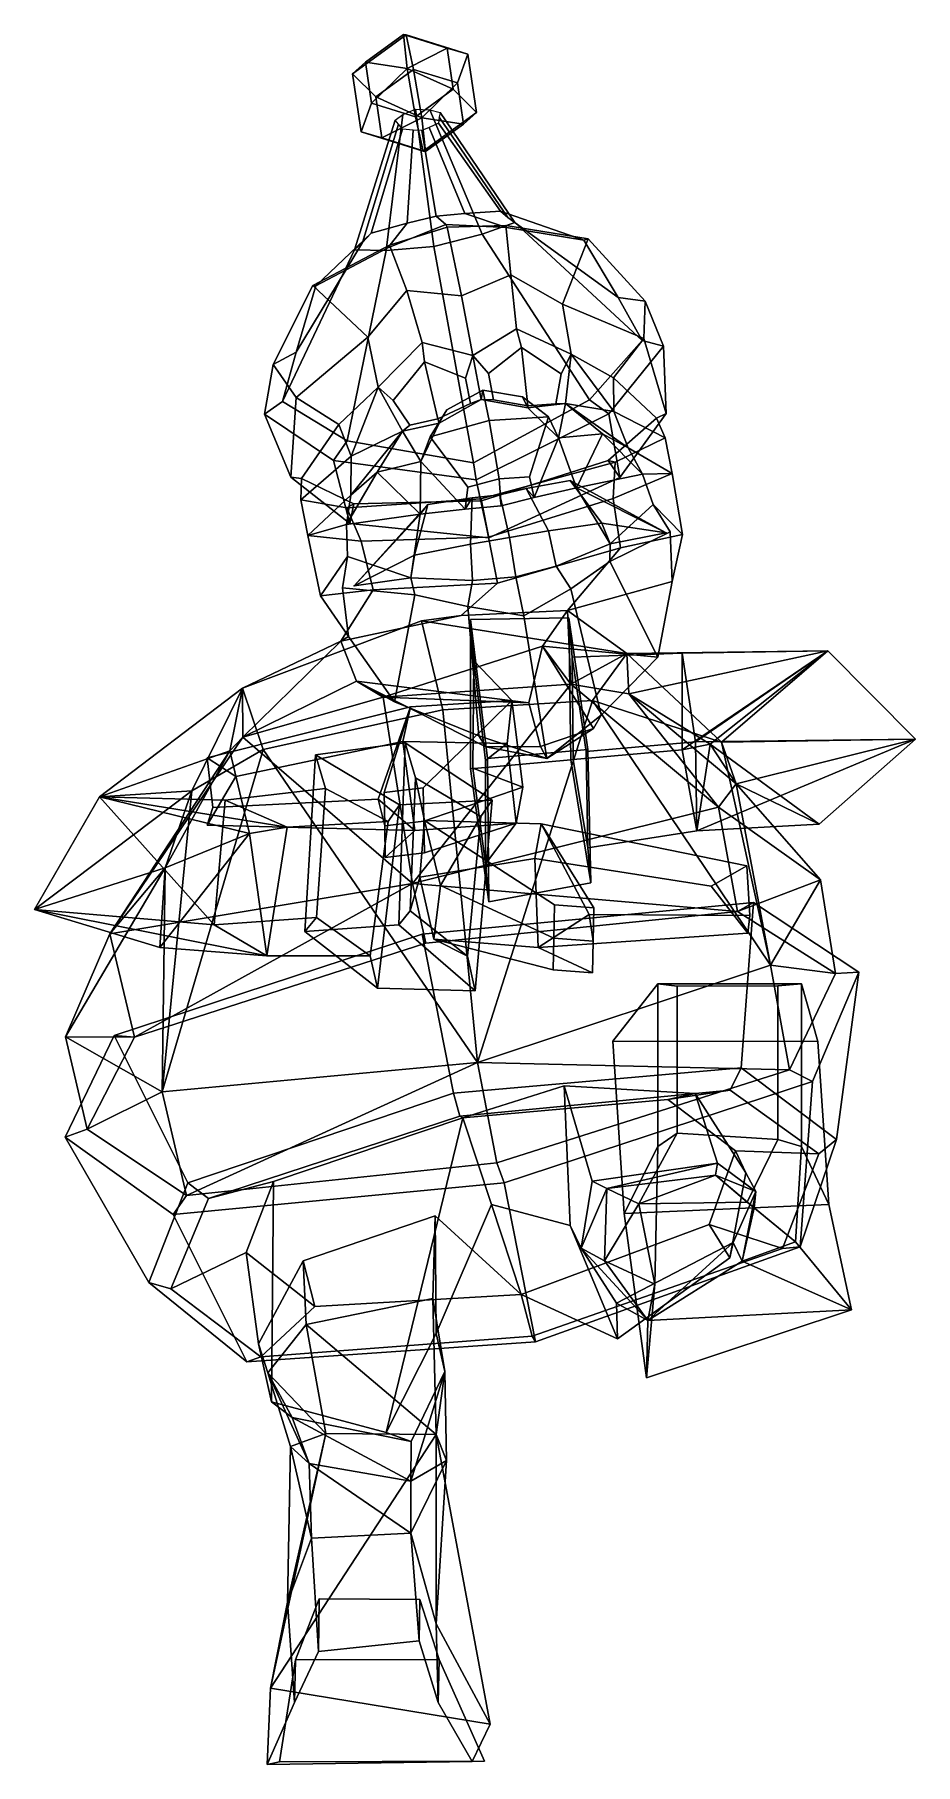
# Model space of a CAD drawing. Extents: x -152 to 137, y -213 to 355.
import ezdxf

# ---------------------------------------------------------------- set-up
doc = ezdxf.new("R2010")
doc.units = 0

msp = doc.modelspace()

# ---------------------------------------------------------------- linework, layer by layer
for p in [(54.844517, 191.165833, 48.962585), (-47.550278, 173.742249, 54.356091)]:
    msp.add_point(p)
for points in [[(-43.769539, 345.640961, -49.804871), (-48.061405, 341.784668, -35.040688), (-30.510862, 354.549225, -31.742382), (-31.359451, 354.666901, -47.472595)], [(-40.435551, 334.228271, -23.377949), (-28.025465, 343.254242, -21.04567), (-30.510862, 354.549225, -31.742382), (-48.061405, 341.784668, -35.040688)], [(-30.074148, 343.53833, -59.021774), (-43.769539, 345.640961, -49.804871), (-31.359451, 354.666901, -47.472595)], [(-16.97352, 350.200592, -51.216316), (-31.359451, 354.666901, -47.472595), (-30.510862, 354.549225, -31.742382), (-10.166118, 348.232971, -37.036774)], [(-30.074148, 343.53833, -59.021774), (-31.359451, 354.666901, -47.472595), (-16.97352, 350.200592, -51.216316)], [(-13.639529, 338.787933, -24.789392), (-10.166118, 348.232971, -37.036774), (-30.510862, 354.549225, -31.742382), (-28.025465, 343.254242, -21.04567)], [(-14.997722, 336.708435, -57.292267), (-30.074148, 343.53833, -59.021774), (-16.97352, 350.200592, -51.216316)], [(-7.371908, 329.1521, -45.629498), (-14.997722, 336.708435, -57.292267), (-16.97352, 350.200592, -51.216316), (-10.166118, 348.232971, -37.036774)], [(-7.371908, 329.1521, -45.629498), (-10.166118, 348.232971, -37.036774), (-13.639529, 338.787933, -24.789392), (-11.663732, 325.295776, -30.865341)], [(-45.267197, 322.703796, -43.633411), (-48.061405, 341.784668, -35.040688), (-43.769539, 345.640961, -49.804871), (-41.793739, 332.148804, -55.880821)], [(-45.267197, 322.703796, -43.633411), (-38.459751, 320.736145, -29.453897), (-40.435551, 334.228271, -23.377949), (-48.061405, 341.784668, -35.040688)], [(-41.793739, 332.148804, -55.880821), (-43.769539, 345.640961, -49.804871), (-30.074148, 343.53833, -59.021774)], [(-27.407848, 327.682526, -59.624519), (-41.793739, 332.148804, -55.880821), (-30.074148, 343.53833, -59.021774)], [(-25.359165, 327.398376, -21.648445), (-28.025465, 343.254242, -21.04567), (-40.435551, 334.228271, -23.377949)], [(-27.407848, 327.682526, -59.624519), (-30.074148, 343.53833, -59.021774), (-14.997722, 336.708435, -57.292267)], [(-25.359165, 327.398376, -21.648445), (-13.639529, 338.787933, -24.789392), (-28.025465, 343.254242, -21.04567)], [(-24.922455, 316.387573, -48.927792), (-27.407848, 327.682526, -59.624519), (-14.997722, 336.708435, -57.292267), (-7.371908, 329.1521, -45.629498)], [(-11.663732, 325.295776, -30.865341), (-13.639529, 338.787933, -24.789392), (-25.359165, 327.398376, -21.648445)], [(-24.922455, 316.387573, -48.927792), (-45.267197, 322.703796, -43.633411), (-41.793739, 332.148804, -55.880821), (-27.407848, 327.682526, -59.624519)], [(-38.459751, 320.736145, -29.453897), (-25.359165, 327.398376, -21.648445), (-40.435551, 334.228271, -23.377949)], [(-31.502594, 328.465668, -48.410187), (-27.374453, 330.15918, -50.797066), (-21.392214, 285.109314, -83.757599), (-37.006886, 283.792938, -76.488297)], [(-22.697882, 329.963867, -48.873962), (-5.561489, 289.143707, -78.144638), (-21.392214, 285.109314, -83.757599), (-27.374453, 330.15918, -50.797066)], [(-19.336412, 329.064789, -45.830784), (5.15043, 292.956512, -69.139465), (-5.561489, 289.143707, -78.144638), (-22.697882, 329.963867, -48.873962)], [(-34.050003, 326.561096, -45.055767), (-31.502594, 328.465668, -48.410187), (-37.006886, 283.792938, -76.488297), (-47.398117, 284.014801, -66.371544)], [(-32.957596, 325.242065, -41.819035), (-34.050003, 326.561096, -45.055767), (-47.398117, 284.014801, -66.371544), (-44.819733, 286.489319, -56.717922)], [(-31.703005, 323.589874, -37.801189), (-32.957596, 325.242065, -41.819035), (-44.819733, 286.489319, -56.717922), (-41.979267, 289.496429, -44.731514)], [(-28.163647, 323.286316, -36.004814), (-31.703005, 323.589874, -37.801189), (-41.979267, 289.496429, -44.731514), (-30.135063, 292.737183, -39.463165)], [(-24.07386, 316.269867, -33.197594), (-25.359165, 327.398376, -21.648445), (-38.459751, 320.736145, -29.453897)], [(-25.363731, 323.234131, -34.995132), (-20.600117, 295.074738, -36.526714), (-11.180409, 295.962524, -40.461578), (-22.856344, 324.189423, -36.28437)], [(-24.07386, 316.269867, -33.197594), (-11.663732, 325.295776, -30.865341), (-25.359165, 327.398376, -21.648445)], [(-24.922455, 316.387573, -48.927792), (-7.371908, 329.1521, -45.629498), (-11.663732, 325.295776, -30.865341), (-24.07386, 316.269867, -33.197594)], [(-22.856344, 324.189423, -36.28437), (-11.180409, 295.962524, -40.461578), (0.466335, 296.719025, -46.967278), (-19.818235, 325.612213, -38.427204)], [(-19.818235, 325.612213, -38.427204), (0.466335, 296.719025, -46.967278), (2.9001, 294.609375, -59.231499), (-19.596045, 327.515686, -42.522835)], [(-19.596045, 327.515686, -42.522835), (2.9001, 294.609375, -59.231499), (5.15043, 292.956512, -69.139465), (-19.336412, 329.064789, -45.830784)], [(-24.922455, 316.387573, -48.927792), (-24.07386, 316.269867, -33.197594), (-38.459751, 320.736145, -29.453897), (-45.267197, 322.703796, -43.633411)], [(-25.363731, 323.234131, -34.995132), (-28.163647, 323.286316, -36.004814), (-30.135063, 292.737183, -39.463165), (-20.600117, 295.074738, -36.526714)], [(-17.421049, 292.294678, 14.306591), (2.468953, 291.331512, 7.213248), (-11.180409, 295.962524, -40.461578), (-20.600117, 295.074738, -36.526714)], [(27.831972, 287.203247, -4.008391), (0.466335, 296.719025, -46.967278), (-11.180409, 295.962524, -40.461578), (2.468953, 291.331512, 7.213248)], [(39.165588, 268.391174, -23.948088), (2.9001, 294.609375, -59.231499), (0.466335, 296.719025, -46.967278), (27.831972, 287.203247, -4.008391)], [(-60.081345, 272.243835, 0.62232), (-36.494259, 284.701508, 9.265581), (-30.135063, 292.737183, -39.463165), (-41.979267, 289.496429, -44.731514)], [(-17.421049, 292.294678, 14.306591), (-20.600117, 295.074738, -36.526714), (-30.135063, 292.737183, -39.463165), (-36.494259, 284.701508, 9.265581)], [(-17.028214, 291.477814, 19.125713), (-17.421049, 292.294678, 14.306591), (-36.494259, 284.701508, 9.265581), (-35.96328, 285.548157, 14.586361)], [(-12.266265, 268.908569, 36.621063), (-17.028214, 291.477814, 19.125713), (-35.96328, 285.548157, 14.586361), (-30.250608, 270.650513, 29.465721)], [(-17.028214, 291.477814, 19.125713), (2.234648, 292.047943, 12.574338), (2.468953, 291.331512, 7.213248), (-17.421049, 292.294678, 14.306591)], [(-12.266265, 268.908569, 36.621063), (3.836644, 275.802307, 28.169743), (2.234648, 292.047943, 12.574338), (-17.028214, 291.477814, 19.125713)], [(29.713943, 234.841431, -54.948166), (-5.561489, 289.143707, -78.144638), (5.15043, 292.956512, -69.139465), (46.987862, 254.322174, -41.800564)], [(3.836644, 275.802307, 28.169743), (20.793957, 266.211304, 21.97496), (29.288532, 287.686523, 1.248348), (2.234648, 292.047943, 12.574338)], [(2.234648, 292.047943, 12.574338), (29.288532, 287.686523, 1.248348), (27.831972, 287.203247, -4.008391), (2.468953, 291.331512, 7.213248)], [(46.987862, 254.322174, -41.800564), (5.15043, 292.956512, -69.139465), (2.9001, 294.609375, -59.231499), (39.165588, 268.391174, -23.948088)], [(-71.071869, 234.233032, -35.581932), (-66.548592, 250.402771, -18.379742), (-44.819733, 286.489319, -56.717922), (-47.398117, 284.014801, -66.371544)], [(-49.777054, 221.315155, -50.761089), (-71.071869, 234.233032, -35.581932), (-47.398117, 284.014801, -66.371544), (-37.006886, 283.792938, -76.488297)], [(-66.548592, 250.402771, -18.379742), (-60.081345, 272.243835, 0.62232), (-41.979267, 289.496429, -44.731514), (-44.819733, 286.489319, -56.717922)], [(-30.250608, 270.650513, 29.465721), (-35.96328, 285.548157, 14.586361), (-61.070984, 272.310883, 6.007909), (-43.040295, 255.349213, 25.337334)], [(-35.96328, 285.548157, 14.586361), (-36.494259, 284.701508, 9.265581), (-60.081345, 272.243835, 0.62232), (-61.070984, 272.310883, 6.007909)], [(-8.360684, 214.083038, -66.34478), (-49.777054, 221.315155, -50.761089), (-37.006886, 283.792938, -76.488297), (-21.392214, 285.109314, -83.757599)], [(-8.360684, 214.083038, -66.34478), (-21.392214, 285.109314, -83.757599), (-5.561489, 289.143707, -78.144638), (29.713943, 234.841431, -54.948166)], [(20.793957, 266.211304, 21.97496), (47.480648, 254.982422, 8.608414), (47.95356, 267.193634, -21.007469), (29.288532, 287.686523, 1.248348)], [(29.288532, 287.686523, 1.248348), (47.95356, 267.193634, -21.007469), (39.165588, 268.391174, -23.948088), (27.831972, 287.203247, -4.008391)], [(-12.266265, 268.908569, 36.621063), (-8.578727, 249.340485, 43.414059), (5.775305, 258.109375, 38.068474), (3.836644, 275.802307, 28.169743)], [(3.836644, 275.802307, 28.169743), (5.775305, 258.109375, 38.068474), (23.653845, 249.737305, 28.695112), (20.793957, 266.211304, 21.97496)], [(-43.040295, 255.349213, 25.337334), (-61.070984, 272.310883, 6.007909), (-74.100769, 246.424774, -14.578429), (-66.604996, 235.569519, 14.617716)], [(-61.070984, 272.310883, 6.007909), (-60.081345, 272.243835, 0.62232), (-66.548592, 250.402771, -18.379742), (-74.100769, 246.424774, -14.578429)], [(-30.250608, 270.650513, 29.465721), (-43.040295, 255.349213, 25.337334), (-39.604057, 238.973267, 32.027134), (-25.230494, 253.589905, 39.407734)], [(-12.266265, 268.908569, 36.621063), (-30.250608, 270.650513, 29.465721), (-25.230494, 253.589905, 39.407734), (-8.578727, 249.340485, 43.414059)], [(47.95356, 267.193634, -21.007469), (53.973026, 252.380493, -41.854362), (46.987862, 254.322174, -41.800564), (39.165588, 268.391174, -23.948088)], [(47.480648, 254.982422, 8.608414), (54.840431, 230.321777, -19.525066), (53.973026, 252.380493, -41.854362), (47.95356, 267.193634, -21.007469)], [(37.611126, 242.064789, 14.103455), (47.480648, 254.982422, 8.608414), (20.793957, 266.211304, 21.97496), (23.653845, 249.737305, 28.695112)], [(7.343705, 251.981628, 38.274384), (5.775305, 258.109375, 38.068474), (-8.578727, 249.340485, 43.414059), (-3.486114, 243.399292, 43.032433)], [(7.343705, 251.981628, 38.274384), (20.40307, 243.290588, 28.279381), (23.653845, 249.737305, 28.695112), (5.775305, 258.109375, 38.068474)], [(-74.100769, 246.424774, -14.578429), (-66.548592, 250.402771, -18.379742), (-71.071869, 234.233032, -35.581932), (-76.992416, 230.095306, -34.955944)], [(-52.520485, 226.727905, 18.851013), (-39.604057, 238.973267, 32.027134), (-43.040295, 255.349213, 25.337334), (-66.604996, 235.569519, 14.617716)], [(-24.398085, 247.314392, 39.929596), (-25.230494, 253.589905, 39.407734), (-39.604057, 238.973267, 32.027134), (-34.682632, 234.541565, 33.608364)], [(-24.398085, 247.314392, 39.929596), (-10.97031, 241.956726, 43.290226), (-8.578727, 249.340485, 43.414059), (-25.230494, 253.589905, 39.407734)], [(-3.486114, 243.399292, 43.032433), (-1.819323, 234.768646, 46.795101), (9.451028, 232.838165, 41.83585), (7.343705, 251.981628, 38.274384)], [(9.451028, 232.838165, 41.83585), (18.690495, 233.517792, 35.044434), (20.40307, 243.290588, 28.279381), (7.343705, 251.981628, 38.274384)], [(53.973026, 252.380493, -41.854362), (36.0714, 230.242371, -55.724121), (29.713943, 234.841431, -54.948166), (46.987862, 254.322174, -41.800564)], [(54.840431, 230.321777, -19.525066), (39.672478, 209.337677, -37.625195), (36.0714, 230.242371, -55.724121), (53.973026, 252.380493, -41.854362)], [(47.480648, 254.982422, 8.608414), (37.611126, 242.064789, 14.103455), (51.731438, 228.77124, -19.814951), (54.840431, 230.321777, -19.525066)], [(-66.604996, 235.569519, 14.617716), (-74.100769, 246.424774, -14.578429), (-76.992416, 230.095306, -34.955944), (-68.25029, 209.376556, -13.041434)], [(-20.094221, 228.591278, 43.810196), (-24.398085, 247.314392, 39.929596), (-34.682632, 234.541565, 33.608364), (-29.206739, 226.441681, 39.144985)], [(-10.97031, 241.956726, 43.290226), (-24.398085, 247.314392, 39.929596), (-20.094221, 228.591278, 43.810196), (-9.371447, 233.631836, 46.750942)], [(-9.371447, 233.631836, 46.750942), (-5.798559, 234.947266, 49.698154), (-8.578727, 249.340485, 43.414059), (-10.97031, 241.956726, 43.290226)], [(-1.819323, 234.768646, 46.795101), (-3.486114, 243.399292, 43.032433), (-8.578727, 249.340485, 43.414059), (-5.798559, 234.947266, 49.698154)], [(18.690495, 233.517792, 35.044434), (21.872736, 233.643463, 37.963882), (23.653845, 249.737305, 28.695112), (20.40307, 243.290588, 28.279381)], [(21.872736, 233.643463, 37.963882), (37.693695, 230.996948, 17.958523), (23.653845, 249.737305, 28.695112)], [(37.693695, 230.996948, 17.958523), (37.611126, 242.064789, 14.103455), (23.653845, 249.737305, 28.695112)], [(-48.553551, 216.321045, 22.501478), (-39.604057, 238.973267, 32.027134), (-52.520485, 226.727905, 18.851013)], [(-31.677443, 224.531311, 40.784565), (-39.604057, 238.973267, 32.027134), (-48.553551, 216.321045, 22.501478)], [(-29.206739, 226.441681, 39.144985), (-34.682632, 234.541565, 33.608364), (-39.604057, 238.973267, 32.027134), (-31.677443, 224.531311, 40.784565)], [(37.611126, 242.064789, 14.103455), (37.693695, 230.996948, 17.958523), (54.485336, 222.359497, -17.25601), (51.731438, 228.77124, -19.814951)], [(-76.992416, 230.095306, -34.955944), (-71.071869, 234.233032, -35.581932), (-49.777054, 221.315155, -50.761089), (-54.305683, 214.863708, -50.963634)], [(-66.604996, 235.569519, 14.617716), (-68.25029, 209.376556, -13.041434), (-64.850655, 208.933533, -13.67415), (-52.520485, 226.727905, 18.851013)], [(-3.228768, 228.050293, 71.222084), (-5.301061, 237.942505, 63.836555), (-17.126068, 231.558167, 62.131687), (-22.590834, 222.672241, 66.135735)], [(-20.094221, 228.591278, 43.810196), (-19.678305, 227.18927, 46.542824), (-5.798559, 234.947266, 49.698154), (-9.371447, 233.631836, 46.750942)], [(-5.301061, 237.942505, 63.836555), (-5.798559, 234.947266, 49.698154), (-19.678305, 227.18927, 46.542824), (-17.126068, 231.558167, 62.131687)], [(36.0714, 230.242371, -55.724121), (-7.48538, 208.507629, -67.73848), (-8.360684, 214.083038, -66.34478), (29.713943, 234.841431, -54.948166)], [(-5.301061, 237.942505, 63.836555), (7.728449, 235.787476, 60.82251), (9.464327, 232.148193, 45.007774), (-5.798559, 234.947266, 49.698154)], [(9.451028, 232.838165, 41.83585), (-1.819323, 234.768646, 46.795101), (-5.798559, 234.947266, 49.698154), (9.464327, 232.148193, 45.007774)], [(-3.228768, 228.050293, 71.222084), (16.197018, 229.2724, 64.092636), (7.728449, 235.787476, 60.82251), (-5.301061, 237.942505, 63.836555)], [(16.197018, 229.2724, 64.092636), (19.586237, 222.281006, 47.98291), (9.464327, 232.148193, 45.007774), (7.728449, 235.787476, 60.82251)], [(9.451028, 232.838165, 41.83585), (9.464327, 232.148193, 45.007774), (21.872736, 233.643463, 37.963882), (18.690495, 233.517792, 35.044434)], [(19.586237, 222.281006, 47.98291), (21.872736, 233.643463, 37.963882), (9.464327, 232.148193, 45.007774)], [(34.018147, 223.690643, 44.370064), (21.872736, 233.643463, 37.963882), (19.586237, 222.281006, 47.98291)], [(34.018147, 223.690643, 44.370064), (42.394787, 219.04187, 21.500982), (21.872736, 233.643463, 37.963882)], [(42.394787, 219.04187, 21.500982), (37.693695, 230.996948, 17.958523), (21.872736, 233.643463, 37.963882)], [(-68.25029, 209.376556, -13.041434), (-76.992416, 230.095306, -34.955944), (-54.305683, 214.863708, -50.963634), (-48.9417, 194.259003, -32.957565)], [(-20.094221, 228.591278, 43.810196), (-29.206739, 226.441681, 39.144985), (-31.677443, 224.531311, 40.784565), (-19.678305, 227.18927, 46.542824)], [(-25.619108, 214.588806, 50.36404), (-19.678305, 227.18927, 46.542824), (-31.677443, 224.531311, 40.784565)], [(-22.590834, 222.672241, 66.135735), (-17.126068, 231.558167, 62.131687), (-19.678305, 227.18927, 46.542824), (-25.619108, 214.588806, 50.36404)], [(0.006947, 208.906982, 70.809586), (-3.228768, 228.050293, 71.222084), (-22.590834, 222.672241, 66.135735), (-10.200148, 206.129578, 66.194473)], [(39.672478, 209.337677, -37.625195), (-3.362287, 189.536652, -50.747513), (-7.48538, 208.507629, -67.73848), (36.0714, 230.242371, -55.724121)], [(0.006947, 208.906982, 70.809586), (10.031145, 209.572144, 65.128815), (16.197018, 229.2724, 64.092636), (-3.228768, 228.050293, 71.222084)], [(10.031145, 209.572144, 65.128815), (11.531884, 202.801605, 53.752422), (19.586237, 222.281006, 47.98291), (16.197018, 229.2724, 64.092636)], [(54.840431, 230.321777, -19.525066), (51.731438, 228.77124, -19.814951), (35.846291, 214.842834, -42.610477), (39.672478, 209.337677, -37.625195)], [(54.485336, 222.359497, -17.25601), (38.105515, 214.333435, -45.955772), (35.846291, 214.842834, -42.610477), (51.731438, 228.77124, -19.814951)], [(37.693695, 230.996948, 17.958523), (42.394787, 219.04187, 21.500982), (56.82056, 210.598938, -11.33456), (54.485336, 222.359497, -17.25601)], [(-52.520485, 226.727905, 18.851013), (-64.850655, 208.933533, -13.67415), (-65.058945, 202.017731, -10.959179), (-48.553551, 216.321045, 22.501478)], [(-48.660324, 203.547852, 26.297184), (-31.677443, 224.531311, 40.784565), (-48.553551, 216.321045, 22.501478)], [(-39.997227, 211.09613, 48.268723), (-31.677443, 224.531311, 40.784565), (-48.660324, 203.547852, 26.297184)], [(-39.997227, 211.09613, 48.268723), (-25.619108, 214.588806, 50.36404), (-31.677443, 224.531311, 40.784565)], [(-10.200148, 206.129578, 66.194473), (-22.590834, 222.672241, 66.135735), (-25.619108, 214.588806, 50.36404), (-11.04565, 198.959778, 54.941662)], [(11.531884, 202.801605, 53.752422), (25.472816, 205.970795, 46.5919), (19.586237, 222.281006, 47.98291)], [(25.472816, 205.970795, 46.5919), (34.018147, 223.690643, 44.370064), (19.586237, 222.281006, 47.98291)], [(25.472816, 205.970795, 46.5919), (47.083427, 210.434387, 23.582603), (34.018147, 223.690643, 44.370064)], [(47.083427, 210.434387, 23.582603), (42.394787, 219.04187, 21.500982), (34.018147, 223.690643, 44.370064)], [(56.82056, 210.598938, -11.33456), (37.454552, 202.434082, -43.825497), (38.105515, 214.333435, -45.955772), (54.485336, 222.359497, -17.25601)], [(-48.553551, 216.321045, 22.501478), (-65.058945, 202.017731, -10.959179), (-62.766609, 190.249847, -5.03547), (-48.660324, 203.547852, 26.297184)], [(-54.305683, 214.863708, -50.963634), (-49.777054, 221.315155, -50.761089), (-8.360684, 214.083038, -66.34478), (-7.48538, 208.507629, -67.73848)], [(42.394787, 219.04187, 21.500982), (47.083427, 210.434387, 23.582603), (56.82056, 210.598938, -11.33456)], [(-48.9417, 194.259003, -32.957565), (-54.305683, 214.863708, -50.963634), (-7.48538, 208.507629, -67.73848), (-3.362287, 189.536652, -50.747513)], [(-50.008801, 193.913086, 28.696802), (-39.997227, 211.09613, 48.268723), (-48.660324, 203.547852, 26.297184)], [(-25.905638, 197.22818, 49.298187), (-39.997227, 211.09613, 48.268723), (-50.008801, 193.913086, 28.696802)], [(-25.905638, 197.22818, 49.298187), (-25.619108, 214.588806, 50.36404), (-39.997227, 211.09613, 48.268723)], [(-11.04565, 198.959778, 54.941662), (-25.619108, 214.588806, 50.36404), (-25.905638, 197.22818, 49.298187)], [(38.105515, 214.333435, -45.955772), (-5.919043, 202.311584, -58.017902), (-5.714478, 201.649048, -56.274708), (35.846291, 214.842834, -42.610477)], [(37.454552, 202.434082, -43.825497), (-3.485638, 189.692932, -52.584141), (-5.919043, 202.311584, -58.017902), (38.105515, 214.333435, -45.955772)], [(39.672478, 209.337677, -37.625195), (35.846291, 214.842834, -42.610477), (-5.714478, 201.649048, -56.274708), (-3.362287, 189.536652, -50.747513)], [(50.581028, 200.476929, 26.852018), (47.083427, 210.434387, 23.582603), (25.472816, 205.970795, 46.5919), (36.473587, 187.560059, 58.895699)], [(60.170872, 190.657532, -3.735192), (39.828556, 186.245056, -35.767052), (37.454552, 202.434082, -43.825497), (56.82056, 210.598938, -11.33456)], [(50.581028, 200.476929, 26.852018), (60.170872, 190.657532, -3.735192), (56.82056, 210.598938, -11.33456), (47.083427, 210.434387, 23.582603)], [(-68.25029, 209.376556, -13.041434), (-48.9417, 194.259003, -32.957565), (-47.675785, 200.630615, -38.211067), (-64.850655, 208.933533, -13.67415)], [(-65.058945, 202.017731, -10.959179), (-64.850655, 208.933533, -13.67415), (-47.675785, 200.630615, -38.211067), (-49.969608, 199.346466, -41.316536)], [(0.006947, 208.906982, 70.809586), (-10.200148, 206.129578, 66.194473), (-11.04565, 198.959778, 54.941662), (0.731926, 200.009705, 60.813271)], [(0.006947, 208.906982, 70.809586), (0.731926, 200.009705, 60.813271), (11.531884, 202.801605, 53.752422), (10.031145, 209.572144, 65.128815)], [(16.196451, 191.75592, 77.227211), (8.968815, 205.704102, 61.45269), (0.32669, 203.674255, 64.958267), (3.442467, 189.590454, 78.613258)], [(0.32669, 203.674255, 64.958267), (8.968815, 205.704102, 61.45269), (11.531884, 202.801605, 53.752422), (0.731926, 200.009705, 60.813271)], [(8.968815, 205.704102, 61.45269), (16.196451, 191.75592, 77.227211), (33.743538, 194.304932, 67.364815), (23.392427, 208.378296, 60.502296)], [(23.392427, 208.378296, 60.502296), (25.472816, 205.970795, 46.5919), (11.531884, 202.801605, 53.752422), (8.968815, 205.704102, 61.45269)], [(33.743538, 194.304932, 67.364815), (54.844517, 191.165833, 48.962585), (23.392427, 208.378296, 60.502296)], [(23.392427, 208.378296, 60.502296), (54.844517, 191.165833, 48.962585), (25.472816, 205.970795, 46.5919)], [(54.844517, 191.165833, 48.962585), (36.473587, 187.560059, 58.895699), (25.472816, 205.970795, 46.5919)], [(-62.766609, 190.249847, -5.03547), (-65.058945, 202.017731, -10.959179), (-49.969608, 199.346466, -41.316536), (-45.216091, 188.36676, -39.470932)], [(-48.660324, 203.547852, 26.297184), (-62.766609, 190.249847, -5.03547), (-50.008801, 193.913086, 28.696802)], [(-49.969608, 199.346466, -41.316536), (-47.675785, 200.630615, -38.211067), (-5.714478, 201.649048, -56.274708), (-5.919043, 202.311584, -58.017902)], [(-45.216091, 188.36676, -39.470932), (-49.969608, 199.346466, -41.316536), (-5.919043, 202.311584, -58.017902), (-3.485638, 189.692932, -52.584141)], [(-48.9417, 194.259003, -32.957565), (-3.362287, 189.536652, -50.747513), (-5.714478, 201.649048, -56.274708), (-47.675785, 200.630615, -38.211067)], [(-27.698534, 183.849915, 70.601189), (-23.326982, 200.428467, 62.963181), (-47.550278, 173.742249, 54.356091)], [(-23.326982, 200.428467, 62.963181), (-25.905638, 197.22818, 49.298187), (-47.550278, 173.742249, 54.356091)], [(-8.811381, 202.678619, 62.389236), (-23.326982, 200.428467, 62.963181), (-27.698534, 183.849915, 70.601189), (-9.382883, 187.40332, 78.574562)], [(-23.326982, 200.428467, 62.963181), (-8.811381, 202.678619, 62.389236), (-11.04565, 198.959778, 54.941662), (-25.905638, 197.22818, 49.298187)], [(0.32669, 203.674255, 64.958267), (0.731926, 200.009705, 60.813271), (-11.04565, 198.959778, 54.941662), (-8.811381, 202.678619, 62.389236)], [(-9.382883, 187.40332, 78.574562), (3.442467, 189.590454, 78.613258), (0.32669, 203.674255, 64.958267), (-8.811381, 202.678619, 62.389236)], [(39.828556, 186.245056, -35.767052), (-0.441262, 174.676544, -43.297195), (-3.485638, 189.692932, -52.584141), (37.454552, 202.434082, -43.825497)], [(50.581028, 200.476929, 26.852018), (36.473587, 187.560059, 58.895699), (36.36599, 181.750946, 51.260868), (56.220848, 191.450195, 32.964954)], [(56.853523, 175.189636, 5.35441), (60.170872, 190.657532, -3.735192), (50.581028, 200.476929, 26.852018), (56.220848, 191.450195, 32.964954)], [(-49.67292, 183.417603, 32.132759), (-50.008801, 193.913086, 28.696802), (-62.766609, 190.249847, -5.03547), (-58.557117, 170.454681, 2.518643)], [(-49.67292, 183.417603, 32.132759), (-28.900581, 176.435913, 62.339195), (-25.905638, 197.22818, 49.298187), (-50.008801, 193.913086, 28.696802)], [(-47.550278, 173.742249, 54.356091), (-25.905638, 197.22818, 49.298187), (-28.900581, 176.435913, 62.339195)], [(16.196451, 191.75592, 77.227211), (18.813297, 180.249023, 70.41983), (36.473587, 187.560059, 58.895699), (33.743538, 194.304932, 67.364815)], [(36.473587, 187.560059, 58.895699), (54.844517, 191.165833, 48.962585), (33.743538, 194.304932, 67.364815)], [(-58.557117, 170.454681, 2.518643), (-62.766609, 190.249847, -5.03547), (-45.216091, 188.36676, -39.470932), (-41.281219, 172.443359, -31.494701)], [(-41.281219, 172.443359, -31.494701), (-45.216091, 188.36676, -39.470932), (-3.485638, 189.692932, -52.584141), (-0.441262, 174.676544, -43.297195)], [(-9.382883, 187.40332, 78.574562), (-27.698534, 183.849915, 70.601189), (-28.900581, 176.435913, 62.339195), (-8.738246, 175.560852, 71.871063)], [(3.442467, 189.590454, 78.613258), (-9.382883, 187.40332, 78.574562), (-8.738246, 175.560852, 71.871063), (5.557804, 176.732666, 77.235832)], [(3.442467, 189.590454, 78.613258), (5.557804, 176.732666, 77.235832), (18.813297, 180.249023, 70.41983), (16.196451, 191.75592, 77.227211)], [(23.551144, 172.780945, 74.875305), (36.36599, 181.750946, 51.260868), (36.473587, 187.560059, 58.895699), (18.813297, 180.249023, 70.41983)], [(56.853523, 175.189636, 5.35441), (22.530575, 165.661621, 0.23587), (39.828556, 186.245056, -35.767052), (60.170872, 190.657532, -3.735192)], [(36.36599, 181.750946, 51.260868), (52.130814, 150.348328, 29.787294), (56.853523, 175.189636, 5.35441), (56.220848, 191.450195, 32.964954)], [(-49.413517, 157.107117, 10.951882), (-51.364155, 173.143433, 38.631847), (-49.67292, 183.417603, 32.132759), (-58.557117, 170.454681, 2.518643)], [(-49.67292, 183.417603, 32.132759), (-51.364155, 173.143433, 38.631847), (-27.663013, 170.855713, 54.633507), (-28.900581, 176.435913, 62.339195)], [(-28.900581, 176.435913, 62.339195), (-27.698534, 183.849915, 70.601189), (-47.550278, 173.742249, 54.356091)], [(22.530575, 165.661621, 0.23587), (-12.39072, 163.986176, -16.901499), (-0.441262, 174.676544, -43.297195), (39.828556, 186.245056, -35.767052)], [(33.523499, 131.341675, 68.909218), (52.130814, 150.348328, 29.787294), (36.36599, 181.750946, 51.260868), (23.551144, 172.780945, 74.875305)], [(-10.266356, 167.02655, 76.656601), (-8.738246, 175.560852, 71.871063), (-28.900581, 176.435913, 62.339195), (-27.663013, 170.855713, 54.633507)], [(8.105914, 163.937561, 84.277039), (5.557804, 176.732666, 77.235832), (-8.738246, 175.560852, 71.871063), (-10.266356, 167.02655, 76.656601)], [(8.105914, 163.937561, 84.277039), (23.551144, 172.780945, 74.875305), (18.813297, 180.249023, 70.41983), (5.557804, 176.732666, 77.235832)], [(-49.413517, 157.107117, 10.951882), (-58.557117, 170.454681, 2.518643), (-41.281219, 172.443359, -31.494701), (-51.937607, 155.555298, 0.538754)], [(-51.937607, 155.555298, 0.538754), (-41.281219, 172.443359, -31.494701), (-0.441262, 174.676544, -43.297195), (-12.39072, 163.986176, -16.901499)], [(-27.663013, 170.855713, 54.633507), (-51.364155, 173.143433, 38.631847), (-49.413517, 157.107117, 10.951882), (-34.292454, 135.642456, 34.339523)], [(-6.565537, 124.520081, 71.020851), (-10.266356, 167.02655, 76.656601), (-27.663013, 170.855713, 54.633507), (-34.292454, 135.642456, 34.339523)], [(15.674075, 117.117493, 76.706055), (33.523499, 131.341675, 68.909218), (23.551144, 172.780945, 74.875305), (8.105914, 163.937561, 84.277039)], [(52.130814, 150.348328, 29.787294), (14.306544, 153.945526, 22.810211), (22.530575, 165.661621, 0.23587), (56.853523, 175.189636, 5.35441)], [(-12.39072, 163.986176, -16.901499), (22.530575, 165.661621, 0.23587), (41.976154, 151.591919, -23.595238), (-25.376297, 162.254944, -22.568611)], [(15.674075, 117.117493, 76.706055), (8.105914, 163.937561, 84.277039), (-10.266356, 167.02655, 76.656601), (-6.565537, 124.520081, 71.020851)], [(23.619978, 141.449341, 33.653625), (22.530575, 165.661621, 0.23587), (14.306544, 153.945526, 22.810211)], [(41.976154, 151.591919, -23.595238), (22.530575, 165.661621, 0.23587), (23.619978, 141.449341, 33.653625)], [(-25.376297, 162.254944, -22.568611), (-84.12928, 140.202606, -23.534355), (-51.937607, 155.555298, 0.538754), (-12.39072, 163.986176, -16.901499)], [(-25.376297, 162.254944, -22.568611), (-18.47473, 133.084717, -66.538635), (-77.360039, 120.048126, -63.901699), (-84.12928, 140.202606, -23.534355)], [(-25.376297, 162.254944, -22.568611), (41.976154, 151.591919, -23.595238), (30.731501, 136.114685, -60.529232), (-18.47473, 133.084717, -66.538635)], [(23.56686, 116.672272, 57.893818), (-9.303629, 113.746887, 60.763447), (-9.371908, 162.706604, 114.87867), (22.966101, 163.250244, 113.028969)], [(-3.751939, 117.097839, 156.742813), (29.209257, 120.077972, 155.44133), (22.966101, 163.250244, 113.028969), (-9.371908, 162.706604, 114.87867)], [(-9.303629, 113.746887, 60.763447), (-8.589653, 113.871307, 72.678818), (-8.295075, 149.18689, 113.717171), (-9.371908, 162.706604, 114.87867)], [(-3.751939, 117.097839, 156.742813), (-9.371908, 162.706604, 114.87867), (-8.295075, 149.18689, 113.717171), (-4.383827, 116.409912, 145.390457)], [(23.56686, 116.672272, 57.893818), (22.966101, 163.250244, 113.028969), (23.989214, 150.343628, 111.839508), (24.296804, 116.759064, 70.019577)], [(29.209257, 120.077972, 155.44133), (28.571348, 119.339142, 143.919205), (23.989214, 150.343628, 111.839508), (22.966101, 163.250244, 113.028969)], [(-84.12928, 140.202606, -23.534355), (-84.065704, 124.091736, 30.010159), (-51.937607, 155.555298, 0.538754)], [(-84.065704, 124.091736, 30.010159), (-46.723663, 142.43277, 23.155243), (-51.937607, 155.555298, 0.538754)], [(-34.292454, 135.642456, 34.339523), (-49.413517, 157.107117, 10.951882), (-51.937607, 155.555298, 0.538754), (-46.723663, 142.43277, 23.155243)], [(9.779652, 135.394714, 23.845552), (-37.975262, 137.237854, 32.893066), (14.306544, 153.945526, 22.810211)], [(-37.975262, 137.237854, 32.893066), (23.619978, 141.449341, 33.653625), (14.306544, 153.945526, 22.810211)], [(31.020636, 126.883789, 53.637806), (13.644152, 121.070984, 50.939976), (9.779652, 135.394714, 23.845552), (14.306544, 153.945526, 22.810211)], [(33.523499, 131.341675, 68.909218), (31.020636, 126.883789, 53.637806), (14.306544, 153.945526, 22.810211), (52.130814, 150.348328, 29.787294)], [(7.862379, 107.699005, 83.830322), (4.222091, 136.086121, 104.396461), (-8.295075, 149.18689, 113.717171), (-8.589653, 113.871307, 72.678818)], [(2.673694, 122.05603, 130.210419), (-4.383827, 116.409912, 145.390457), (-8.295075, 149.18689, 113.717171), (4.222091, 136.086121, 104.396461)], [(42.581799, 138.275635, 19.045029), (41.976154, 151.591919, -23.595238), (23.619978, 141.449341, 33.653625)], [(60.061024, 151.635986, 109.741608), (60.162231, 119.908325, 67.119446), (24.296804, 116.759064, 70.019577), (23.989214, 150.343628, 111.839508)], [(28.571348, 119.339142, 143.919205), (64.511711, 122.53363, 142.314682), (60.061024, 151.635986, 109.741608), (23.989214, 150.343628, 111.839508)], [(73.055954, 122.428802, -39.310867), (30.731501, 136.114685, -60.529232), (41.976154, 151.591919, -23.595238)], [(42.581799, 138.275635, 19.045029), (107.933464, 152.44458, 87.429832), (41.976154, 151.591919, -23.595238)], [(73.055954, 122.428802, -39.310867), (41.976154, 151.591919, -23.595238), (107.933464, 152.44458, 87.429832)], [(42.581799, 138.275635, 19.045029), (69.352699, 121.757813, 69.252876), (107.933464, 152.44458, 87.429832)], [(60.162231, 119.908325, 67.119446), (60.061024, 151.635986, 109.741608), (107.933464, 152.44458, 87.429832)], [(64.511711, 122.53363, 142.314682), (107.933464, 152.44458, 87.429832), (60.061024, 151.635986, 109.741608)], [(60.162231, 119.908325, 67.119446), (107.933464, 152.44458, 87.429832), (69.352699, 121.757813, 69.252876)], [(64.511711, 122.53363, 142.314682), (136.650269, 123.490356, 101.986656), (107.933464, 152.44458, 87.429832)], [(73.055954, 122.428802, -39.310867), (107.933464, 152.44458, 87.429832), (136.650269, 123.490356, 101.986656)], [(-37.975262, 137.237854, 32.893066), (-46.723663, 142.43277, 23.155243), (-84.065704, 124.091736, 30.010159)], [(-6.565537, 124.520081, 71.020851), (-34.292454, 135.642456, 34.339523), (-46.723663, 142.43277, 23.155243), (-4.305481, 120.872681, 55.498562)], [(-4.305481, 120.872681, 55.498562), (-46.723663, 142.43277, 23.155243), (9.779652, 135.394714, 23.845552), (13.644152, 121.070984, 50.939976)], [(9.779652, 135.394714, 23.845552), (-46.723663, 142.43277, 23.155243), (-37.975262, 137.237854, 32.893066)], [(-88.363007, 119.60553, 15.139408), (-84.12928, 140.202606, -23.534355), (-131.096634, 104.554413, 76.821075)], [(-100.815468, 106.531891, -46.096214), (-131.096634, 104.554413, 76.821075), (-84.12928, 140.202606, -23.534355)], [(-100.815468, 106.531891, -46.096214), (-84.12928, 140.202606, -23.534355), (-77.360039, 120.048126, -63.901699)], [(-88.363007, 119.60553, 15.139408), (-84.065704, 124.091736, 30.010159), (-84.12928, 140.202606, -23.534355)], [(-28.376822, 76.094177, 104.365303), (-37.975262, 137.237854, 32.893066), (-84.065704, 124.091736, 30.010159)], [(-28.376822, 76.094177, 104.365303), (23.619978, 141.449341, 33.653625), (-37.975262, 137.237854, 32.893066)], [(-28.376822, 76.094177, 104.365303), (71.992226, 101.103638, 76.119888), (23.619978, 141.449341, 33.653625)], [(71.992226, 101.103638, 76.119888), (42.581799, 138.275635, 19.045029), (23.619978, 141.449341, 33.653625)], [(71.992226, 101.103638, 76.119888), (77.844963, 108.814117, -0.962246), (42.581799, 138.275635, 19.045029)], [(77.844963, 108.814117, -0.962246), (69.352699, 121.757813, 69.252876), (42.581799, 138.275635, 19.045029)], [(-93.907196, 101.044342, 85.501282), (-95.78006, 117.287109, 99.463966), (-29.033543, 134.036926, 105.391533), (-39.637474, 103.72522, 78.531609)], [(-86.384926, 111.132477, 118.156395), (-31.590387, 122.662079, 139.794144), (-29.033543, 134.036926, 105.391533), (-95.78006, 117.287109, 99.463966)], [(-6.997946, 17.269974, -105.002113), (-77.360039, 120.048126, -63.901699), (-18.47473, 133.084717, -66.538635)], [(-37.430309, 94.960297, 56.955551), (-39.637474, 103.72522, 78.531609), (-29.033543, 134.036926, 105.391533), (-37.697823, 105.925873, 53.95977)], [(-37.697823, 105.925873, 53.95977), (-29.033543, 134.036926, 105.391533), (4.222091, 136.086121, 104.396461), (-24.884073, 107.489166, 54.868546)], [(-31.590387, 122.662079, 139.794144), (2.673694, 122.05603, 130.210419), (4.222091, 136.086121, 104.396461), (-29.033543, 134.036926, 105.391533)], [(-24.611341, 96.562408, 57.983849), (-24.884073, 107.489166, 54.868546), (4.222091, 136.086121, 104.396461), (7.862379, 107.699005, 83.830322)], [(-6.997946, 17.269974, -105.002113), (-18.47473, 133.084717, -66.538635), (30.731501, 136.114685, -60.529232)], [(89.084946, 49.264786, -68.366508), (-6.997946, 17.269974, -105.002113), (30.731501, 136.114685, -60.529232)], [(15.674075, 117.117493, 76.706055), (31.020636, 126.883789, 53.637806), (33.523499, 131.341675, 68.909218)], [(89.084946, 49.264786, -68.366508), (30.731501, 136.114685, -60.529232), (73.055954, 122.428802, -39.310867)], [(15.674075, 117.117493, 76.706055), (13.644152, 121.070984, 50.939976), (31.020636, 126.883789, 53.637806)], [(-88.363007, 119.60553, 15.139408), (-131.096634, 104.554413, 76.821075), (-81.880035, 92.51857, 62.440781)], [(-28.376822, 76.094177, 104.365303), (-84.065704, 124.091736, 30.010159), (-127.663765, 59.570602, 67.401855)], [(-127.663765, 59.570602, 67.401855), (-84.065704, 124.091736, 30.010159), (-88.363007, 119.60553, 15.139408)], [(-127.663765, 59.570602, 67.401855), (-88.363007, 119.60553, 15.139408), (-109.54425, 81.253357, -12.873686)], [(-110.571053, 7.731735, -77.084541), (-77.360039, 120.048126, -63.901699), (-6.997946, 17.269974, -105.002113)], [(-110.571053, 7.731735, -77.084541), (-100.815468, 106.531891, -46.096214), (-77.360039, 120.048126, -63.901699)], [(-109.54425, 81.253357, -12.873686), (-88.363007, 119.60553, 15.139408), (-81.880035, 92.51857, 62.440781)], [(-95.800072, 95.201019, 103.844055), (-27.621944, 93.465118, 114.212563), (-31.590387, 122.662079, 139.794144), (-86.384926, 111.132477, 118.156395)], [(-32.820263, 62.539352, 161.372925), (-30.778389, 122.280853, 144.310318), (-60.176144, 118.242645, 131.31308), (-63.6665, 60.29483, 149.520203)], [(-32.605782, 101.85321, 66.65229), (-60.176144, 118.242645, 131.31308), (-30.778389, 122.280853, 144.310318), (-2.258872, 103.429626, 79.837181)], [(-32.820263, 62.539352, 161.372925), (-29.140091, 67.115402, 151.612564), (-27.385519, 110.737701, 137.943573), (-30.778389, 122.280853, 144.310318)], [(-27.621944, 93.465118, 114.212563), (5.614132, 95.856567, 114.299812), (2.673694, 122.05603, 130.210419), (-31.590387, 122.662079, 139.794144)], [(-2.258872, 103.429626, 79.837181), (-30.778389, 122.280853, 144.310318), (-27.385519, 110.737701, 137.943573), (-5.987523, 98.092896, 89.843063)], [(15.674075, 117.117493, 76.706055), (-6.565537, 124.520081, 71.020851), (-4.305481, 120.872681, 55.498562)], [(5.614132, 95.856567, 114.299812), (-4.441304, 82.512268, 111.977676), (-4.383827, 116.409912, 145.390457), (2.673694, 122.05603, 130.210419)], [(15.674075, 117.117493, 76.706055), (-4.305481, 120.872681, 55.498562), (13.644152, 121.070984, 50.939976)], [(30.195889, 76.249451, 110.489555), (29.209257, 120.077972, 155.44133), (-3.751939, 117.097839, 156.742813), (-3.344051, 70.093887, 112.68882)], [(60.162231, 119.908325, 67.119446), (64.877045, 93.303665, 107.522141), (29.179173, 87.746246, 109.816658), (24.296804, 116.759064, 70.019577)], [(64.877045, 93.303665, 107.522141), (64.511711, 122.53363, 142.314682), (28.571348, 119.339142, 143.919205), (29.179173, 87.746246, 109.816658)], [(30.195889, 76.249451, 110.489555), (29.179173, 87.746246, 109.816658), (28.571348, 119.339142, 143.919205), (29.209257, 120.077972, 155.44133)], [(64.877045, 93.303665, 107.522141), (60.162231, 119.908325, 67.119446), (69.352699, 121.757813, 69.252876)], [(64.877045, 93.303665, 107.522141), (136.650269, 123.490356, 101.986656), (64.511711, 122.53363, 142.314682)], [(64.877045, 93.303665, 107.522141), (105.097702, 95.50708, 87.178215), (136.650269, 123.490356, 101.986656)], [(64.877045, 93.303665, 107.522141), (69.352699, 121.757813, 69.252876), (105.097702, 95.50708, 87.178215)], [(105.097702, 95.50708, 87.178215), (69.352699, 121.757813, 69.252876), (77.844963, 108.814117, -0.962246)], [(77.844963, 108.814117, -0.962246), (73.055954, 122.428802, -39.310867), (136.650269, 123.490356, 101.986656)], [(89.084946, 49.264786, -68.366508), (73.055954, 122.428802, -39.310867), (77.844963, 108.814117, -0.962246)], [(105.097702, 95.50708, 87.178215), (77.844963, 108.814117, -0.962246), (136.650269, 123.490356, 101.986656)], [(-95.800072, 95.201019, 103.844055), (-86.384926, 111.132477, 118.156395), (-95.78006, 117.287109, 99.463966), (-93.907196, 101.044342, 85.501282)], [(-63.6665, 60.29483, 149.520203), (-60.176144, 118.242645, 131.31308), (-56.912102, 107.259827, 125.167648), (-59.922165, 64.903061, 139.597672)], [(-32.605782, 101.85321, 66.65229), (-36.391323, 96.386673, 76.818954), (-56.912102, 107.259827, 125.167648), (-60.176144, 118.242645, 131.31308)], [(30.195889, 76.249451, 110.489555), (-3.344051, 70.093887, 112.68882), (-9.303629, 113.746887, 60.763447), (23.56686, 116.672272, 57.893818)], [(-3.344051, 70.093887, 112.68882), (-4.441304, 82.512268, 111.977676), (-8.589653, 113.871307, 72.678818), (-9.303629, 113.746887, 60.763447)], [(5.614132, 95.856567, 114.299812), (7.862379, 107.699005, 83.830322), (-8.589653, 113.871307, 72.678818), (-4.441304, 82.512268, 111.977676)], [(-3.344051, 70.093887, 112.68882), (-3.751939, 117.097839, 156.742813), (-4.383827, 116.409912, 145.390457), (-4.441304, 82.512268, 111.977676)], [(30.195889, 76.249451, 110.489555), (23.56686, 116.672272, 57.893818), (24.296804, 116.759064, 70.019577), (29.179173, 87.746246, 109.816658)], [(-25.927713, 78.135376, 133.851974), (-24.399094, 96.715607, 113.350601), (-27.385519, 110.737701, 137.943573), (-29.140091, 67.115402, 151.612564)], [(-19.223583, 75.438507, 88.995193), (-5.987523, 98.092896, 89.843063), (-27.385519, 110.737701, 137.943573), (-24.399094, 96.715607, 113.350601)], [(71.992226, 101.103638, 76.119888), (105.557426, 77.295258, -3.14121), (77.844963, 108.814117, -0.962246)], [(105.557426, 77.295258, -3.14121), (89.084946, 49.264786, -68.366508), (77.844963, 108.814117, -0.962246)], [(-100.815468, 106.531891, -46.096214), (-152.388031, 67.502228, 69.318954), (-131.096634, 104.554413, 76.821075)], [(-109.54425, 81.253357, -12.873686), (-152.388031, 67.502228, 69.318954), (-100.815468, 106.531891, -46.096214)], [(-93.492584, 62.490265, 126.494408), (-131.096634, 104.554413, 76.821075), (-152.388031, 67.502228, 69.318954)], [(-69.549194, 94.525848, 62.615051), (-81.880035, 92.51857, 62.440781), (-131.096634, 104.554413, 76.821075)], [(-69.549194, 94.525848, 62.615051), (-131.096634, 104.554413, 76.821075), (-89.902672, 103.37384, 110.892914)], [(-93.492584, 62.490265, 126.494408), (-89.902672, 103.37384, 110.892914), (-131.096634, 104.554413, 76.821075)], [(-110.571053, 7.731735, -77.084541), (-109.54425, 81.253357, -12.873686), (-100.815468, 106.531891, -46.096214)], [(-95.800072, 95.201019, 103.844055), (-93.907196, 101.044342, 85.501282), (-39.637474, 103.72522, 78.531609), (-27.621944, 93.465118, 114.212563)], [(-59.922165, 64.903061, 139.597672), (-56.912102, 107.259827, 125.167648), (-89.902672, 103.37384, 110.892914), (-93.492584, 62.490265, 126.494408)], [(-89.902672, 103.37384, 110.892914), (-56.912102, 107.259827, 125.167648), (-36.391323, 96.386673, 76.818954), (-69.549194, 94.525848, 62.615051)], [(-39.875576, 41.70491, 94.465843), (-32.605782, 101.85321, 66.65229), (-2.258872, 103.429626, 79.837181), (-7.76669, 40.852188, 106.125488)], [(-37.307495, 84.588898, 60.569363), (-27.621944, 93.465118, 114.212563), (-39.637474, 103.72522, 78.531609), (-37.430309, 94.960297, 56.955551)], [(-37.430309, 94.960297, 56.955551), (-37.697823, 105.925873, 53.95977), (-24.884073, 107.489166, 54.868546), (-24.611341, 96.562408, 57.983849)], [(-24.455706, 86.160339, 61.491791), (-24.611341, 96.562408, 57.983849), (7.862379, 107.699005, 83.830322), (5.614132, 95.856567, 114.299812)], [(-7.76669, 40.852188, 106.125488), (-2.258872, 103.429626, 79.837181), (-5.987523, 98.092896, 89.843063), (-10.330918, 52.267975, 110.487923)], [(-39.875576, 41.70491, 94.465843), (-42.244991, 52.280151, 98.492401), (-36.391323, 96.386673, 76.818954), (-32.605782, 101.85321, 66.65229)], [(-37.307495, 84.588898, 60.569363), (-37.430309, 94.960297, 56.955551), (-24.611341, 96.562408, 57.983849), (-24.455706, 86.160339, 61.491791)], [(78.246834, 66.845154, 74.772491), (71.992226, 101.103638, 76.119888), (-28.376822, 76.094177, 104.365303)], [(11.780216, 84.281738, 145.438309), (13.80331, 95.643097, 110.995735), (-24.399094, 96.715607, 113.350601), (-25.927713, 78.135376, 133.851974)], [(18.018848, 58.161591, 63.574753), (-19.223583, 75.438507, 88.995193), (-24.399094, 96.715607, 113.350601), (18.269156, 69.09964, 60.497467)], [(31.133463, 68.099152, 61.482861), (18.269156, 69.09964, 60.497467), (-24.399094, 96.715607, 113.350601), (13.80331, 95.643097, 110.995735)], [(-21.373138, 57.817123, 114.185463), (-10.330918, 52.267975, 110.487923), (-5.987523, 98.092896, 89.843063), (-19.223583, 75.438507, 88.995193)], [(78.246834, 66.845154, 74.772491), (105.557426, 77.295258, -3.14121), (71.992226, 101.103638, 76.119888)], [(-111.282074, 55.094635, 56.543644), (-109.54425, 81.253357, -12.873686), (-81.880035, 92.51857, 62.440781)], [(-76.131035, 52.293091, 85.755722), (-111.282074, 55.094635, 56.543644), (-81.880035, 92.51857, 62.440781)], [(-76.131035, 52.293091, 85.755722), (-81.880035, 92.51857, 62.440781), (-69.549194, 94.525848, 62.615051)], [(-69.549194, 94.525848, 62.615051), (-36.391323, 96.386673, 76.818954), (-42.244991, 52.280151, 98.492401), (-76.131035, 52.293091, 85.755722)], [(-37.307495, 84.588898, 60.569363), (-24.455706, 86.160339, 61.491791), (5.614132, 95.856567, 114.299812), (-27.621944, 93.465118, 114.212563)], [(69.605392, 75.219604, 132.108337), (81.363197, 81.836914, 114.975883), (13.80331, 95.643097, 110.995735), (11.780216, 84.281738, 145.438309)], [(82.267906, 65.572205, 100.942627), (29.542437, 65.90744, 86.080528), (13.80331, 95.643097, 110.995735), (81.363197, 81.836914, 114.975883)], [(30.907518, 57.122925, 64.44281), (31.133463, 68.099152, 61.482861), (13.80331, 95.643097, 110.995735), (29.542437, 65.90744, 86.080528)], [(-111.282074, 55.094635, 56.543644), (-152.388031, 67.502228, 69.318954), (-109.54425, 81.253357, -12.873686)], [(-127.663765, 59.570602, 67.401855), (-109.54425, 81.253357, -12.873686), (-142.227219, 25.750351, -13.960785)], [(-142.227219, 25.750351, -13.960785), (-109.54425, 81.253357, -12.873686), (-110.571053, 7.731735, -77.084541)], [(12.882504, 55.02063, 119.646828), (11.780216, 84.281738, 145.438309), (-25.927713, 78.135376, 133.851974), (-21.373138, 57.817123, 114.185463)], [(81.702927, 59.758942, 119.383652), (69.605392, 75.219604, 132.108337), (11.780216, 84.281738, 145.438309), (12.882504, 55.02063, 119.646828)], [(81.702927, 59.758942, 119.383652), (82.267906, 65.572205, 100.942627), (81.363197, 81.836914, 114.975883), (69.605392, 75.219604, 132.108337)], [(-119.628067, 25.682617, 66.13224), (-28.376822, 76.094177, 104.365303), (-127.663765, 59.570602, 67.401855)], [(-119.628067, 25.682617, 66.13224), (-24.041298, 56.446594, 98.677116), (-28.376822, 76.094177, 104.365303)], [(-21.373138, 57.817123, 114.185463), (-25.927713, 78.135376, 133.851974), (-29.140091, 67.115402, 151.612564), (-10.330918, 52.267975, 110.487923)], [(78.246834, 66.845154, 74.772491), (-28.376822, 76.094177, 104.365303), (-24.041298, 56.446594, 98.677116)], [(17.803843, 47.751572, 67.055901), (-21.373138, 57.817123, 114.185463), (-19.223583, 75.438507, 88.995193), (18.018848, 58.161591, 63.574753)], [(78.246834, 66.845154, 74.772491), (110.437813, 46.532211, 5.3652), (105.557426, 77.295258, -3.14121)], [(110.437813, 46.532211, 5.3652), (89.084946, 49.264786, -68.366508), (105.557426, 77.295258, -3.14121)], [(-14.925986, 7.244141, 124.32534), (79.445343, 15.551926, 96.148529), (83.500717, 69.799835, 83.214256), (-25.187284, 59.467163, 110.531876)], [(-25.187284, 59.467163, 110.531876), (83.500717, 69.799835, 83.214256), (78.246834, 66.845154, 74.772491), (-24.041298, 56.446594, 98.677116)], [(30.907518, 57.122925, 64.44281), (18.018848, 58.161591, 63.574753), (18.269156, 69.09964, 60.497467), (31.133463, 68.099152, 61.482861)], [(118.116531, 46.967773, 5.985728), (110.437813, 46.532211, 5.3652), (78.246834, 66.845154, 74.772491), (83.500717, 69.799835, 83.214256)], [(83.500717, 69.799835, 83.214256), (79.445343, 15.551926, 96.148529), (110.754791, -7.967941, 18.775633), (118.116531, 46.967773, 5.985728)], [(-76.131035, 52.293091, 85.755722), (-93.492584, 62.490265, 126.494408), (-152.388031, 67.502228, 69.318954)], [(-76.131035, 52.293091, 85.755722), (-152.388031, 67.502228, 69.318954), (-111.282074, 55.094635, 56.543644)], [(-76.131035, 52.293091, 85.755722), (-42.244991, 52.280151, 98.492401), (-59.922165, 64.903061, 139.597672), (-93.492584, 62.490265, 126.494408)], [(-39.875576, 41.70491, 94.465843), (-63.6665, 60.29483, 149.520203), (-59.922165, 64.903061, 139.597672), (-42.244991, 52.280151, 98.492401)], [(-39.875576, 41.70491, 94.465843), (-7.76669, 40.852188, 106.125488), (-32.820263, 62.539352, 161.372925), (-63.6665, 60.29483, 149.520203)], [(-7.76669, 40.852188, 106.125488), (-10.330918, 52.267975, 110.487923), (-29.140091, 67.115402, 151.612564), (-32.820263, 62.539352, 161.372925)], [(81.702927, 59.758942, 119.383652), (12.882504, 55.02063, 119.646828), (29.542437, 65.90744, 86.080528), (82.267906, 65.572205, 100.942627)], [(30.708097, 46.744659, 68.033394), (30.907518, 57.122925, 64.44281), (29.542437, 65.90744, 86.080528), (12.882504, 55.02063, 119.646828)], [(-119.628067, 25.682617, 66.13224), (-127.663765, 59.570602, 67.401855), (-142.227219, 25.750351, -13.960785)], [(-14.925986, 7.244141, 124.32534), (-25.187284, 59.467163, 110.531876), (-126.309235, 26.154526, 74.052856), (-102.091171, -22.211853, 88.221695)], [(-25.187284, 59.467163, 110.531876), (-24.041298, 56.446594, 98.677116), (-119.628067, 25.682617, 66.13224), (-126.309235, 26.154526, 74.052856)], [(30.708097, 46.744659, 68.033394), (12.882504, 55.02063, 119.646828), (-21.373138, 57.817123, 114.185463), (17.803843, 47.751572, 67.055901)], [(30.708097, 46.744659, 68.033394), (17.803843, 47.751572, 67.055901), (18.018848, 58.161591, 63.574753), (30.907518, 57.122925, 64.44281)], [(95.378052, 14.889511, -70.039375), (-6.997946, 17.269974, -105.002113), (89.084946, 49.264786, -68.366508)], [(110.437813, 46.532211, 5.3652), (95.378052, 14.889511, -70.039375), (89.084946, 49.264786, -68.366508)], [(102.859001, 11.089966, -80.423149), (95.378052, 14.889511, -70.039375), (110.437813, 46.532211, 5.3652), (118.116531, 46.967773, 5.985728)], [(110.754791, -7.967941, 18.775633), (98.803627, -43.157944, -67.488869), (102.859001, 11.089966, -80.423149), (118.116531, 46.967773, 5.985728)], [(37.409695, 24.300827, 180.889526), (104.593094, 24.196396, 181.042633), (99.316528, 43.122574, 153.297897), (52.176582, 43.122574, 153.297897)], [(37.409695, 24.300827, 180.889526), (52.176582, 43.122574, 153.297897), (52.176575, -10.251999, 127.036537), (41.113564, -32.273804, 139.601273)], [(52.176582, 43.122574, 153.297897), (58.490707, 42.405487, 128.058395), (58.4907, -5.919052, 106.88205), (52.176575, -10.251999, 127.036537)], [(52.176582, 43.122574, 153.297897), (99.316528, 43.122574, 153.297897), (91.480225, 42.509918, 127.905312), (58.490707, 42.405487, 128.058395)], [(58.490707, 42.405487, 128.058395), (91.480225, 42.509918, 127.905312), (91.480217, -7.946625, 109.854347), (58.4907, -5.919052, 106.88205)], [(99.316528, 43.122574, 153.297897), (99.316521, -10.251999, 127.036537), (91.480217, -7.946625, 109.854347), (91.480225, 42.509918, 127.905312)], [(104.593094, 24.196396, 181.042633), (108.296951, -29.27372, 141.775986), (99.316521, -10.251999, 127.036537), (99.316528, 43.122574, 153.297897)], [(-126.309235, 26.154526, 74.052856), (-142.390915, -7.223785, -5.389391), (-114.866486, -54.902367, 8.923826), (-102.091171, -22.211853, 88.221695)], [(-142.390915, -7.223785, -5.389391), (-126.309235, 26.154526, 74.052856), (-119.628067, 25.682617, 66.13224), (-135.150818, -4.555878, -5.358485)], [(-119.628067, 25.682617, 66.13224), (-142.227219, 25.750351, -13.960785), (-135.150818, -4.555878, -5.358485)], [(-135.150818, -4.555878, -5.358485), (-142.227219, 25.750351, -13.960785), (-110.571053, 7.731735, -77.084541)], [(104.593094, 24.196396, 181.042633), (37.409695, 24.300827, 180.889526), (41.113564, -32.273804, 139.601273), (108.296951, -29.27372, 141.775986)], [(-102.496841, -26.273026, -78.679626), (-110.571053, 7.731735, -77.084541), (-6.997946, 17.269974, -105.002113)], [(-102.496841, -26.273026, -78.679626), (-6.997946, 17.269974, -105.002113), (-0.718249, -15.551315, -102.689728)], [(95.378052, 14.889511, -70.039375), (-0.718249, -15.551315, -102.689728), (-6.997946, 17.269974, -105.002113)], [(-14.925986, 7.244141, 124.32534), (-12.887633, -0.317947, 113.67012), (75.854416, 8.257217, 88.92984), (79.445343, 15.551926, 96.148529)], [(102.859001, 11.089966, -80.423149), (1.707692, -22.134384, -116.926498), (-0.718249, -15.551315, -102.689728), (95.378052, 14.889511, -70.039375)], [(79.445343, 15.551926, 96.148529), (75.854416, 8.257217, 88.92984), (104.933624, -12.703049, 19.386673), (110.754791, -7.967941, 18.775633)], [(-135.150818, -4.555878, -5.358485), (-110.571053, 7.731735, -77.084541), (-102.496841, -26.273026, -78.679626)], [(-14.925986, 7.244141, 124.32534), (-102.091171, -22.211853, 88.221695), (-95.303787, -27.347641, 81.456177), (-12.887633, -0.317947, 113.67012)], [(-12.887633, -0.317947, 113.67012), (-11.833876, -0.859619, 92.118019), (55.434166, 5.232178, 71.81189), (75.854416, 8.257217, 88.92984)], [(-11.833876, -0.859619, 92.118019), (21.346527, 9.617935, 68.373215), (64.409393, 7.131805, 48.079437), (55.434166, 5.232178, 71.81189)], [(23.404423, -36.179237, 22.485647), (21.346527, 9.617935, 68.373215), (-11.833876, -0.859619, 92.118019), (-2.461946, -29.282845, 12.896194)], [(98.803627, -43.157944, -67.488869), (11.982021, -74.362572, -103.130661), (1.707692, -22.134384, -116.926498), (102.859001, 11.089966, -80.423149)], [(30.626677, -21.618652, 47.833641), (21.346527, 9.617935, 68.373215), (23.404423, -36.179237, 22.485647), (27.017385, -43.630844, 28.807718)], [(30.626677, -21.618652, 47.833641), (71.746964, -15.715088, 36.601063), (64.409393, 7.131805, 48.079437), (21.346527, 9.617935, 68.373215)], [(75.854416, 8.257217, 88.92984), (55.434166, 5.232178, 71.81189), (77.5858, -11.614792, 16.528639), (104.933624, -12.703049, 19.386673)], [(55.434166, 5.232178, 71.81189), (64.409393, 7.131805, 48.079437), (81.025337, -18.846085, 18.218353), (77.5858, -11.614792, 16.528639)], [(71.746964, -15.715088, 36.601063), (84.262527, -25.039192, 22.828188), (81.025337, -18.846085, 18.218353), (64.409393, 7.131805, 48.079437)], [(-106.950951, -32.555344, -89.584549), (-142.390915, -7.223785, -5.389391), (-135.150818, -4.555878, -5.358485), (-102.496841, -26.273026, -78.679626)], [(-12.887633, -0.317947, 113.67012), (-95.303787, -27.347641, 81.456177), (-74.014503, -21.696136, 66.159477), (-11.833876, -0.859619, 92.118019)], [(-11.833876, -0.859619, 92.118019), (-74.014503, -21.696136, 66.159477), (-74.65432, -94.040817, 23.804382), (-36.975388, -104.119362, 47.354988)], [(-2.461946, -29.282845, 12.896194), (-11.833876, -0.859619, 92.118019), (-36.975388, -104.119362, 47.354988), (-20.625631, -71.610474, 7.813053)], [(-114.866486, -54.902367, 8.923826), (-142.390915, -7.223785, -5.389391), (-106.950951, -32.555344, -89.584549), (-82.732895, -80.921722, -75.41571)], [(48.409302, -86.128723, 124.45298), (41.113564, -32.273804, 139.601273), (52.176575, -10.251999, 127.036537), (51.183517, -55.479095, 98.402443)], [(51.183517, -55.479095, 98.402443), (52.176575, -10.251999, 127.036537), (58.4907, -5.919052, 106.88205), (45.861088, -29.053452, 75.502014)], [(45.861088, -29.053452, 75.502014), (58.4907, -5.919052, 106.88205), (91.480217, -7.946625, 109.854347), (81.405891, -28.535767, 73.240715)], [(97.318069, -41.530464, 88.807671), (81.405891, -28.535767, 73.240715), (91.480217, -7.946625, 109.854347), (99.316521, -10.251999, 127.036537)], [(110.754791, -7.967941, 18.775633), (104.933624, -12.703049, 19.386673), (92.985634, -43.698425, -55.882023), (98.803627, -43.157944, -67.488869)], [(115.716225, -63.82621, 109.438393), (97.318069, -41.530464, 88.807671), (99.316521, -10.251999, 127.036537), (108.296951, -29.27372, 141.775986)], [(-106.950951, -32.555344, -89.584549), (-102.496841, -26.273026, -78.679626), (-0.718249, -15.551315, -102.689728), (1.707692, -22.134384, -116.926498)], [(35.39175, -23.987762, 61.309204), (71.746964, -15.715088, 36.601063), (30.626677, -21.618652, 47.833641)], [(35.39175, -23.987762, 61.309204), (71.056564, -19.697189, 52.402622), (71.746964, -15.715088, 36.601063)], [(77.5858, -11.614792, 16.528639), (81.025337, -18.846085, 18.218353), (75.792961, -46.792534, -16.295065), (68.970947, -35.822235, -42.615829)], [(104.933624, -12.703049, 19.386673), (77.5858, -11.614792, 16.528639), (68.970947, -35.822235, -42.615829), (92.985634, -43.698425, -55.882023)], [(71.056564, -19.697189, 52.402622), (84.262527, -25.039192, 22.828188), (71.746964, -15.715088, 36.601063)], [(-102.091171, -22.211853, 88.221695), (-114.866486, -54.902367, 8.923826), (-107.71479, -56.938812, 10.10133), (-95.303787, -27.347641, 81.456177)], [(-95.303787, -27.347641, 81.456177), (-107.71479, -56.938812, 10.10133), (-82.925682, -45.004883, 9.519867), (-74.014503, -21.696136, 66.159477)], [(-82.732895, -80.921722, -75.41571), (-106.950951, -32.555344, -89.584549), (1.707692, -22.134384, -116.926498), (11.982021, -74.362572, -103.130661)], [(-74.014503, -21.696136, 66.159477), (-82.925682, -45.004883, 9.519867), (-78.94207, -75.026649, -5.790071), (-74.65432, -94.040817, 23.804382)], [(35.39175, -23.987762, 61.309204), (30.626677, -21.618652, 47.833641), (27.017385, -43.630844, 28.807718)], [(45.861088, -29.053452, 75.502014), (71.056564, -19.697189, 52.402622), (35.39175, -23.987762, 61.309204)], [(81.405891, -28.535767, 73.240715), (71.056564, -19.697189, 52.402622), (45.861088, -29.053452, 75.502014)], [(71.056564, -19.697189, 52.402622), (83.696373, -30.31971, 45.87978), (84.262527, -25.039192, 22.828188)], [(81.405891, -28.535767, 73.240715), (83.696373, -30.31971, 45.87978), (71.056564, -19.697189, 52.402622)], [(84.262527, -25.039192, 22.828188), (76.884048, -41.722488, 10.297123), (75.792961, -46.792534, -16.295065), (81.025337, -18.846085, 18.218353)], [(35.39175, -23.987762, 61.309204), (27.017385, -43.630844, 28.807718), (34.65337, -47.795776, 54.918194)], [(45.861088, -29.053452, 75.502014), (35.39175, -23.987762, 61.309204), (34.65337, -47.795776, 54.918194)], [(79.804161, -47.848007, 42.122414), (76.884048, -41.722488, 10.297123), (84.262527, -25.039192, 22.828188)], [(83.696373, -30.31971, 45.87978), (79.804161, -47.848007, 42.122414), (84.262527, -25.039192, 22.828188)], [(-60.477726, -62.750542, -48.268234), (7.285548, -58.845085, -69.500328), (-20.964382, -32.977051, -33.261467), (-64.247169, -47.798325, -28.596313)], [(-63.240833, -68.685455, -28.20075), (-64.247169, -47.798325, -28.596313), (-20.964382, -32.977051, -33.261467), (-21.692753, -60.162903, -21.317789)], [(-17.769093, -84.045433, -4.153111), (-21.692753, -60.162903, -21.317789), (-20.964382, -32.977051, -33.261467), (-20.625631, -71.610474, 7.813053)], [(7.285548, -58.845085, -69.500328), (-2.461946, -29.282845, 12.896194), (-20.625631, -71.610474, 7.813053), (-20.964382, -32.977051, -33.261467)], [(23.404423, -36.179237, 22.485647), (-2.461946, -29.282845, 12.896194), (7.285548, -58.845085, -69.500328), (38.859699, -73.34259, -30.664482)], [(51.183517, -55.479095, 98.402443), (45.861088, -29.053452, 75.502014), (34.65337, -47.795776, 54.918194)], [(115.716225, -63.82621, 109.438393), (108.296951, -29.27372, 141.775986), (41.113564, -32.273804, 139.601273), (48.409302, -86.128723, 124.45298)], [(97.318069, -41.530464, 88.807671), (79.804161, -47.848007, 42.122414), (83.696373, -30.31971, 45.87978)], [(97.318069, -41.530464, 88.807671), (83.696373, -30.31971, 45.87978), (81.405891, -28.535767, 73.240715)], [(68.970947, -35.822235, -42.615829), (75.792961, -46.792534, -16.295065), (38.859699, -73.34259, -30.664482), (7.285548, -58.845085, -69.500328)], [(92.985634, -43.698425, -55.882023), (68.970947, -35.822235, -42.615829), (7.285548, -58.845085, -69.500328), (10.924763, -72.536285, -87.61837)], [(27.017385, -43.630844, 28.807718), (23.404423, -36.179237, 22.485647), (38.859699, -73.34259, -30.664482), (38.529892, -61.630035, 7.366044)], [(-107.71479, -56.938812, 10.10133), (-78.172569, -79.303284, -63.355686), (-60.477726, -62.750542, -48.268234), (-82.925682, -45.004883, 9.519867)], [(-82.925682, -45.004883, 9.519867), (-60.477726, -62.750542, -48.268234), (-64.247169, -47.798325, -28.596313), (-78.94207, -75.026649, -5.790071)], [(98.803627, -43.157944, -67.488869), (92.985634, -43.698425, -55.882023), (10.924763, -72.536285, -87.61837), (11.982021, -74.362572, -103.130661)], [(48.849598, -67.2967, 45.493496), (27.017385, -43.630844, 28.807718), (38.529892, -61.630035, 7.366044)], [(34.65337, -47.795776, 54.918194), (27.017385, -43.630844, 28.807718), (48.849598, -67.2967, 45.493496)], [(76.884048, -41.722488, 10.297123), (38.529892, -61.630035, 7.366044), (38.859699, -73.34259, -30.664482), (75.792961, -46.792534, -16.295065)], [(48.849598, -67.2967, 45.493496), (38.529892, -61.630035, 7.366044), (76.884048, -41.722488, 10.297123)], [(79.804161, -47.848007, 42.122414), (48.849598, -67.2967, 45.493496), (76.884048, -41.722488, 10.297123)], [(115.716225, -63.82621, 109.438393), (79.804161, -47.848007, 42.122414), (97.318069, -41.530464, 88.807671)], [(-75.816345, -84.50061, -21.430056), (-78.94207, -75.026649, -5.790071), (-64.247169, -47.798325, -28.596313), (-63.240833, -68.685455, -28.20075)], [(51.183517, -55.479095, 98.402443), (34.65337, -47.795776, 54.918194), (48.849598, -67.2967, 45.493496)], [(115.716225, -63.82621, 109.438393), (48.849598, -67.2967, 45.493496), (79.804161, -47.848007, 42.122414)], [(-114.866486, -54.902367, 8.923826), (-82.732895, -80.921722, -75.41571), (-78.172569, -79.303284, -63.355686), (-107.71479, -56.938812, 10.10133)], [(48.409302, -86.128723, 124.45298), (51.183517, -55.479095, 98.402443), (48.849598, -67.2967, 45.493496)], [(-78.172569, -79.303284, -63.355686), (10.924763, -72.536285, -87.61837), (7.285548, -58.845085, -69.500328), (-60.477726, -62.750542, -48.268234)], [(-20.662117, -104.800888, -34.701038), (-63.240833, -68.685455, -28.20075), (-21.692753, -60.162903, -21.317789)], [(-20.662117, -104.800888, -34.701038), (-21.692753, -60.162903, -21.317789), (-17.769093, -84.045433, -4.153111)], [(48.409302, -86.128723, 124.45298), (48.849598, -67.2967, 45.493496), (115.716225, -63.82621, 109.438393)], [(-82.732895, -80.921722, -75.41571), (11.982021, -74.362572, -103.130661), (10.924763, -72.536285, -87.61837), (-78.172569, -79.303284, -63.355686)], [(-56.857864, -104.386414, -37.293797), (-75.816345, -84.50061, -21.430056), (-63.240833, -68.685455, -28.20075)], [(-56.857864, -104.386414, -37.293797), (-63.240833, -68.685455, -28.20075), (-20.662117, -104.800888, -34.701038)], [(-28.858908, -107.057678, 7.882088), (-17.769093, -84.045433, -4.153111), (-20.625631, -71.610474, 7.813053), (-36.975388, -104.119362, 47.354988)], [(-67.898834, -99.167061, -9.220834), (-74.65432, -94.040817, 23.804382), (-78.94207, -75.026649, -5.790071), (-75.816345, -84.50061, -21.430056)], [(-62.234245, -114.320763, -13.310002), (-67.898834, -99.167061, -9.220834), (-75.816345, -84.50061, -21.430056)], [(-62.234245, -114.320763, -13.310002), (-75.816345, -84.50061, -21.430056), (-68.404373, -108.735039, -27.19709)], [(-68.404373, -108.735039, -27.19709), (-75.816345, -84.50061, -21.430056), (-56.857864, -104.386414, -37.293797)], [(-28.933472, -120.084503, 2.197106), (-17.243305, -113.283241, -13.872566), (-17.769093, -84.045433, -4.153111)], [(-28.933472, -120.084503, 2.197106), (-17.769093, -84.045433, -4.153111), (-28.858908, -107.057678, 7.882088)], [(-17.243305, -113.283241, -13.872566), (-20.662117, -104.800888, -34.701038), (-17.769093, -84.045433, -4.153111)], [(-28.858908, -107.057678, 7.882088), (-36.975388, -104.119362, 47.354988), (-74.65432, -94.040817, 23.804382), (-67.898834, -99.167061, -9.220834)], [(-28.933472, -120.084503, 2.197106), (-28.858908, -107.057678, 7.882088), (-67.898834, -99.167061, -9.220834)], [(-28.933472, -120.084503, 2.197106), (-67.898834, -99.167061, -9.220834), (-62.234245, -114.320763, -13.310002)], [(-74.954964, -188.034012, -64.004967), (-69.35994, -159.829346, -38.115623), (-56.857864, -104.386414, -37.293797)], [(-74.954964, -188.034012, -64.004967), (-56.857864, -104.386414, -37.293797), (-20.662117, -104.800888, -34.701038)], [(-2.851933, -199.784256, -53.050655), (-74.954964, -188.034012, -64.004967), (-20.662117, -104.800888, -34.701038)], [(-69.35994, -159.829346, -38.115623), (-68.404373, -108.735039, -27.19709), (-56.857864, -104.386414, -37.293797)], [(-2.851933, -199.784256, -53.050655), (-20.662117, -104.800888, -34.701038), (-20.584644, -166.925781, -29.511625)], [(-20.584644, -166.925781, -29.511625), (-20.662117, -104.800888, -34.701038), (-17.243305, -113.283241, -13.872566)], [(-69.35994, -159.829346, -38.115623), (-61.521912, -138.822433, -20.906832), (-68.404373, -108.735039, -27.19709)], [(-61.521912, -138.822433, -20.906832), (-62.234245, -114.320763, -13.310002), (-68.404373, -108.735039, -27.19709)], [(-28.87759, -137.187561, -5.897552), (-17.243305, -113.283241, -13.872566), (-28.933472, -120.084503, 2.197106)], [(-20.584644, -166.925781, -29.511625), (-17.243305, -113.283241, -13.872566), (-28.87759, -137.187561, -5.897552)], [(-28.87759, -137.187561, -5.897552), (-28.933472, -120.084503, 2.197106), (-62.234245, -114.320763, -13.310002)], [(-61.521912, -138.822433, -20.906832), (-28.87759, -137.187561, -5.897552), (-62.234245, -114.320763, -13.310002)], [(-69.35994, -159.829346, -38.115623), (-67.049683, -192.681244, 9.219975), (-59.225159, -175.969482, 5.280816), (-61.521912, -138.822433, -20.906832)], [(-28.87759, -137.187561, -5.897552), (-61.521912, -138.822433, -20.906832), (-59.225159, -175.969482, 5.280816), (-26.236629, -172.497406, 6.073765)], [(-20.584644, -166.925781, -29.511625), (-28.87759, -137.187561, -5.897552), (-26.236629, -172.497406, 6.073765), (-19.909874, -192.671829, 9.171516)], [(-66.734695, -178.664673, 64.982803), (-58.999432, -158.746201, 49.171852), (-59.225159, -175.969482, 5.280816), (-67.049683, -192.681244, 9.219975)], [(-19.595398, -178.617615, 64.740501), (-26.010143, -158.898361, 49.011013), (-58.999432, -158.746201, 49.171852), (-66.734695, -178.664673, 64.982803)], [(-26.010143, -158.898361, 49.011013), (-26.236629, -172.497406, 6.073765), (-59.225159, -175.969482, 5.280816), (-58.999432, -158.746201, 49.171852)], [(-19.595398, -178.617615, 64.740501), (-19.909874, -192.671829, 9.171516), (-26.236629, -172.497406, 6.073765), (-26.010143, -158.898361, 49.011013)], [(-74.954964, -188.034012, -64.004967), (-76.03196, -213.032883, -3.167344), (-67.049683, -192.681244, 9.219975), (-69.35994, -159.829346, -38.115623)], [(-2.851933, -199.784256, -53.050655), (-20.584644, -166.925781, -29.511625), (-19.909874, -192.671829, 9.171516), (-8.85255, -212.066269, -6.779529)], [(-71.969566, -212.217896, 66.591904), (-66.734695, -178.664673, 64.982803), (-67.049683, -192.681244, 9.219975), (-76.03196, -213.032883, -3.167344)], [(-4.787326, -211.965729, 66.237854), (-19.595398, -178.617615, 64.740501), (-66.734695, -178.664673, 64.982803), (-71.969566, -212.217896, 66.591904)], [(-4.787326, -211.965729, 66.237854), (-8.85255, -212.066269, -6.779529), (-19.909874, -192.671829, 9.171516), (-19.595398, -178.617615, 64.740501)], [(-74.954964, -188.034012, -64.004967), (-2.851933, -199.784256, -53.050655), (-8.85255, -212.066269, -6.779529), (-76.03196, -213.032883, -3.167344)], [(-71.969566, -212.217896, 66.591904), (-76.03196, -213.032883, -3.167344), (-8.85255, -212.066269, -6.779529), (-4.787326, -211.965729, 66.237854)]]:
    msp.add_3dface(points)

doc.saveas('drawing.dxf')
